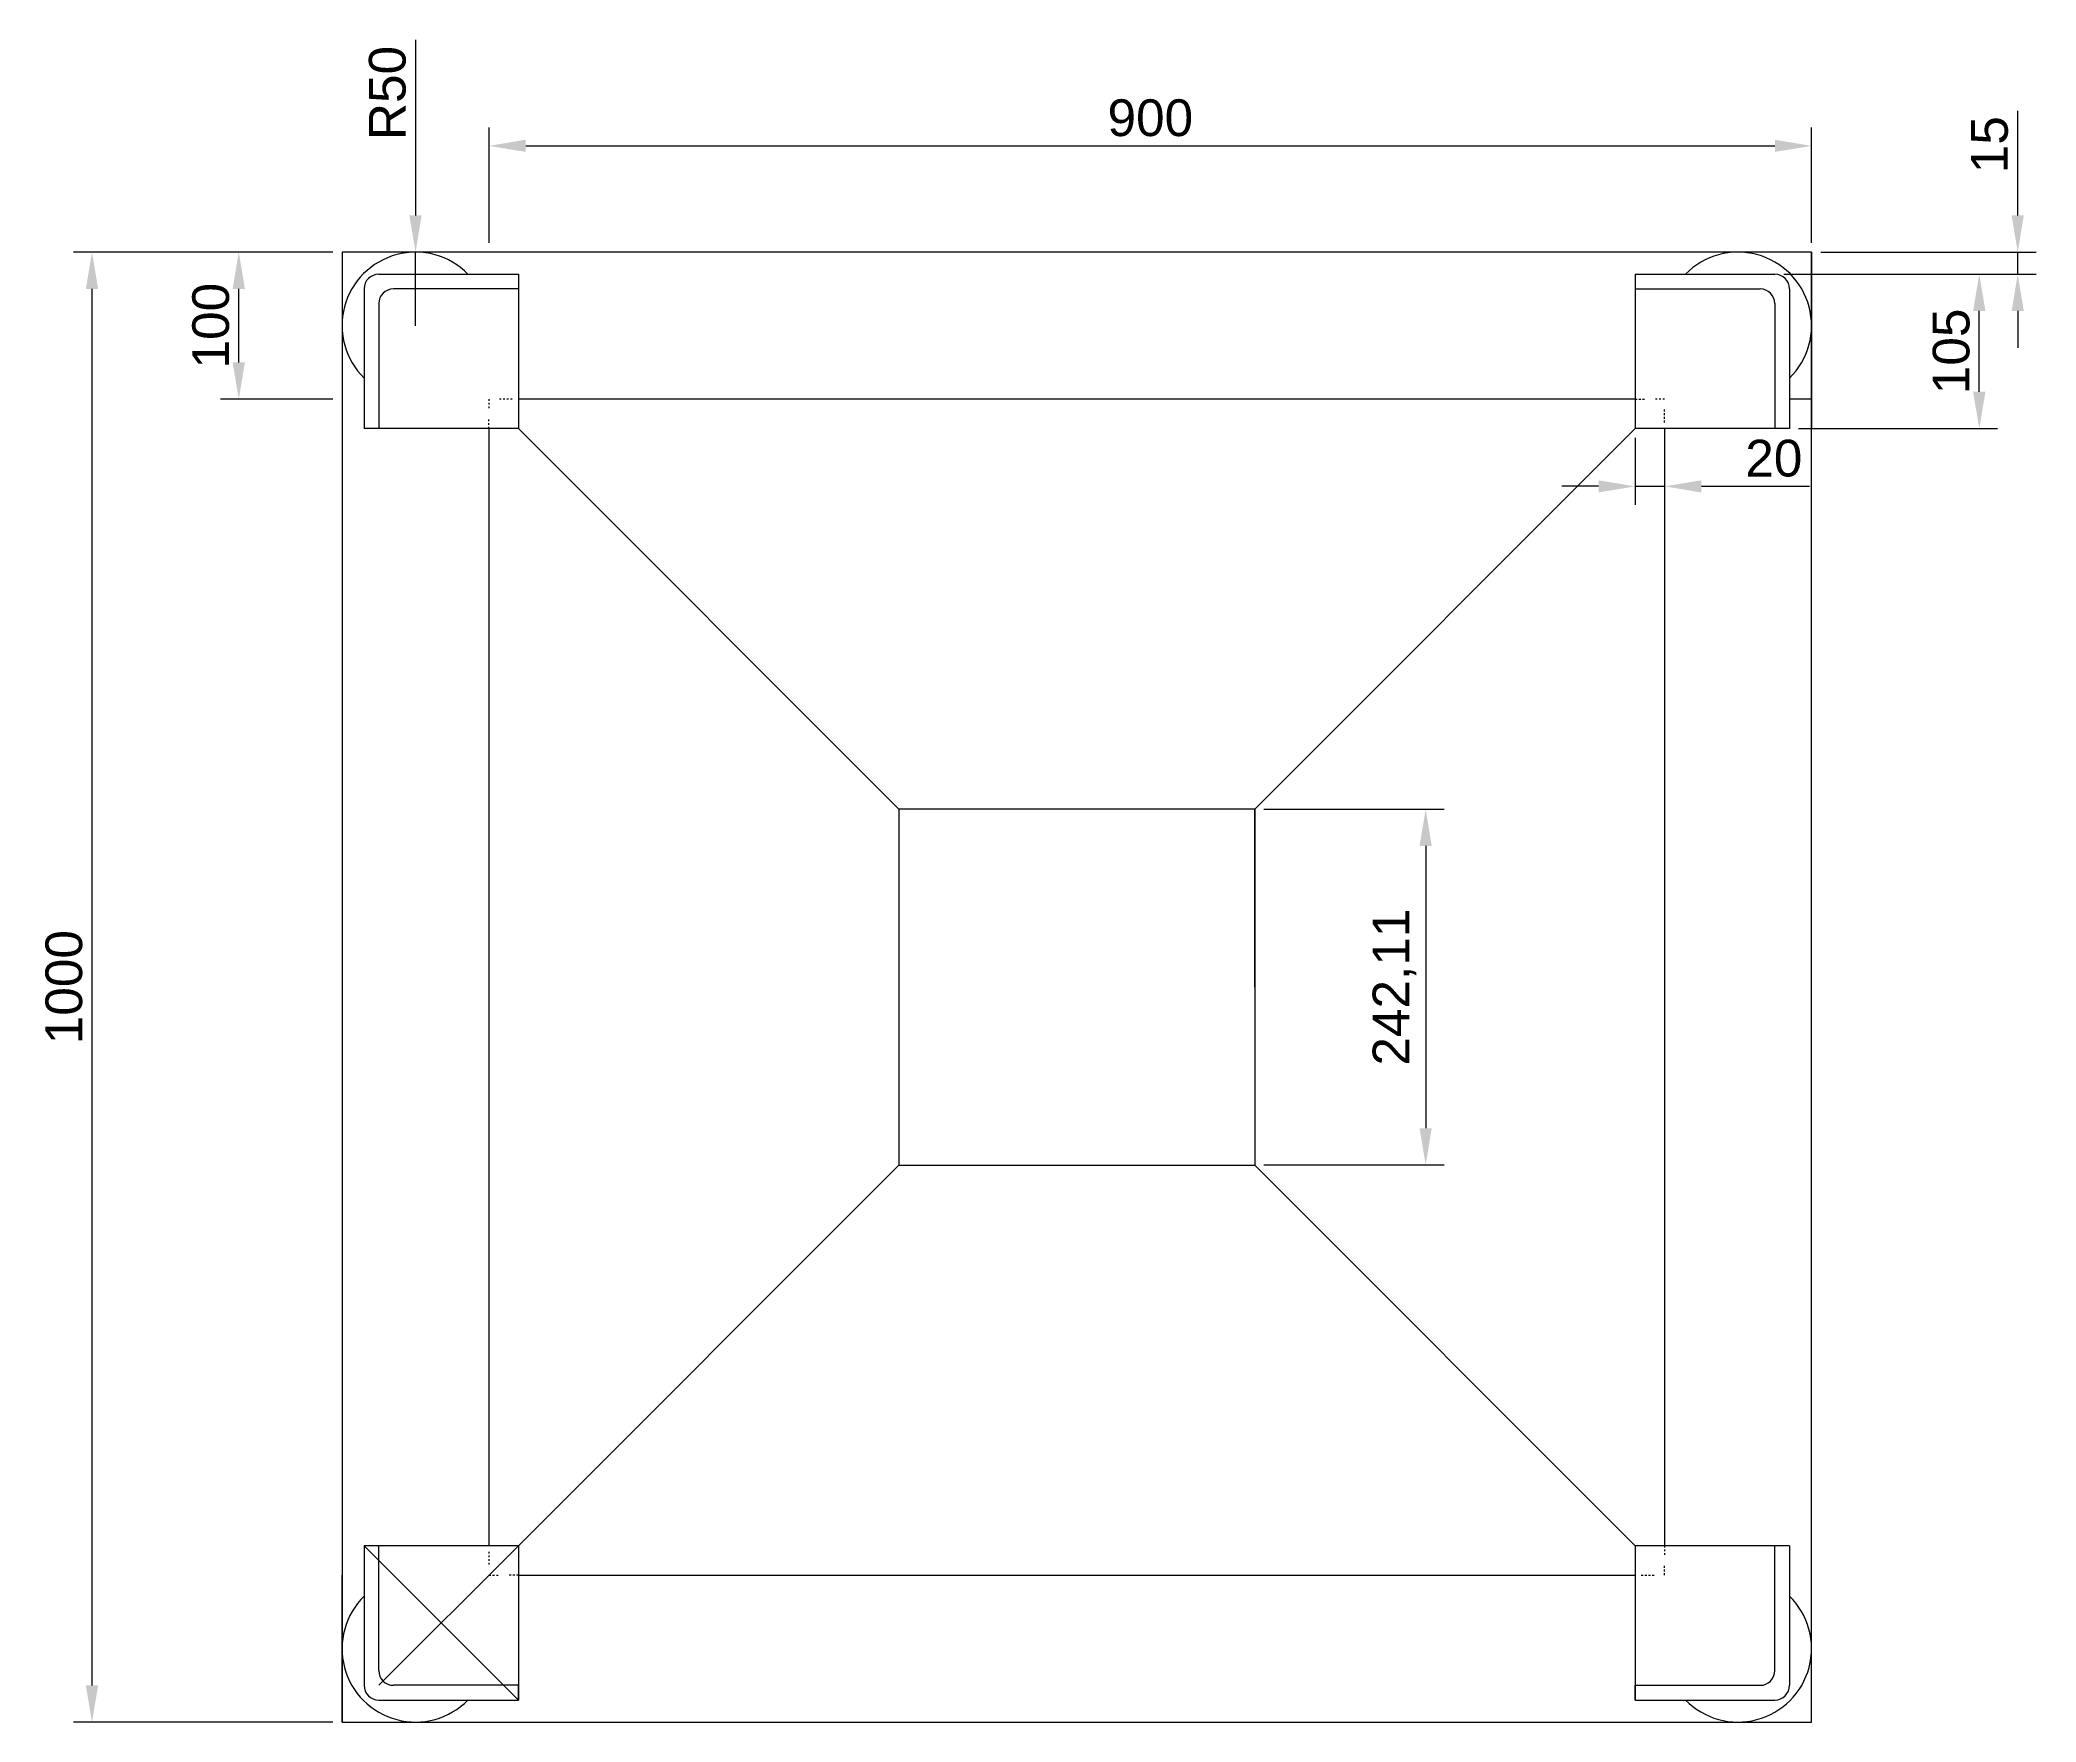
# Model space of a CAD drawing. Header units: millimetres. Extents: x 1887 to 5407, y 984 to 3911.
# Drawn here: x 1947 to 3305, y 1146 to 2290 of the extents above; entities that cross this region are included whole.
import ezdxf

# ---------------------------------------------------------------- set-up
doc = ezdxf.new("R2010")
doc.units = ezdxf.units.MM
doc.linetypes.add('JIS_02_1.2', pattern=[2.5, 1.25, -1.25])
doc.layers.add('PONTILHADO', color=7, linetype='JIS_02_1.2')
doc.styles.get("Standard").update_dxf_attribs({"font": 'arial.ttf'})
doc.dimstyles.new('Anotativo', dxfattribs={"dimscale": 0, "dimtxt": 2.5, "dimasz": 2.5, "dimexe": 1.25, "dimexo": 0.625, "dimtad": 1, "dimtxsty": 'Standard', "dimcen": 2.5, "dimadec": 0, "dimazin": 0, "dimtfac": 1, "dimtmove": 0, "dimatfit": 3, "dimfxl": 1, "dimarcsym": 0})

# ---------------------------------------------------------------- blocks, each defined once
blk = doc.blocks.new('*D26')
at = {"color": 0, "lineweight": -2, "transparency": 16777216}
for p, q in [((3133.6, 2130.6), (3279, 2130.6)), ((3266.5, 2050.6), (3266.5, 2105.6)), ((3143.6, 2025.6), (3279, 2025.6))]:
    blk.add_line(p, q, dxfattribs=at)
at = {"color": 0, "transparency": 16777216}
for points in [[(3262.3, 2105.6), (3270.7, 2105.6), (3266.5, 2130.6)], [(3262.3, 2050.6), (3270.7, 2050.6), (3266.5, 2025.6)]]:
    blk.add_solid(points, dxfattribs=at)
at = {"layer": 'Defpoints', "color": 0, "transparency": 16777216}
for p in [(3127.4, 2130.6), (3266.5, 2130.6), (3137.4, 2025.6)]:
    blk.add_point(p, dxfattribs=at)
at = {"color": 0, "transparency": 16777216, "insert": (3247.5, 2078.1), "char_height": 25, "attachment_point": 5, "rotation": 90}
blk.add_mtext('105', dxfattribs=at)
blk = doc.blocks.new('*D27')
at = {"color": 0, "lineweight": -2, "transparency": 16777216}
for p, q in [((2146.1, 2145.6), (2069.6, 2145.6)), ((2082.1, 2070.6), (2082.1, 2120.6)), ((2146.1, 2045.6), (2069.6, 2045.6))]:
    blk.add_line(p, q, dxfattribs=at)
at = {"color": 0, "transparency": 16777216}
for points in [[(2077.9, 2120.6), (2086.3, 2120.6), (2082.1, 2145.6)], [(2077.9, 2070.6), (2086.3, 2070.6), (2082.1, 2045.6)]]:
    blk.add_solid(points, dxfattribs=at)
at = {"layer": 'Defpoints', "color": 0, "transparency": 16777216}
for p in [(2082.1, 2145.6), (2152.4, 2145.6), (2152.4, 2045.6)]:
    blk.add_point(p, dxfattribs=at)
at = {"color": 0, "transparency": 16777216, "insert": (2063.1, 2095.6), "char_height": 25, "attachment_point": 5, "rotation": 90}
blk.add_mtext('100', dxfattribs=at)
blk = doc.blocks.new('*D28')
at = {"color": 0, "lineweight": -2, "transparency": 16777216}
for p, q in [((3292.7, 2170.6), (3292.7, 2241.8)), ((3158.6, 2145.6), (3305.2, 2145.6)), ((3292.7, 2130.6), (3292.7, 2145.6)), ((3158.6, 2130.6), (3305.2, 2130.6)), ((3292.7, 2105.6), (3292.7, 2080.6))]:
    blk.add_line(p, q, dxfattribs=at)
at = {"color": 0, "transparency": 16777216}
for points in [[(3288.5, 2170.6), (3296.8, 2170.6), (3292.7, 2145.6)], [(3288.5, 2105.6), (3296.8, 2105.6), (3292.7, 2130.6)]]:
    blk.add_solid(points, dxfattribs=at)
at = {"layer": 'Defpoints', "color": 0, "transparency": 16777216}
for p in [(3152.4, 2145.6), (3292.7, 2145.6), (3152.4, 2130.6)]:
    blk.add_point(p, dxfattribs=at)
at = {"color": 0, "transparency": 16777216, "insert": (3273.6, 2218.7), "char_height": 25, "attachment_point": 5, "rotation": 90}
blk.add_mtext('15', dxfattribs=at)
blk = doc.blocks.new('*D29')
at = {"color": 0, "lineweight": -2, "transparency": 16777216}
for p, q in [((2202.4, 2290), (2202.4, 2170.6)), ((2202.4, 2095.6), (2202.4, 2145.6))]:
    blk.add_line(p, q, dxfattribs=at)
at = {"color": 0, "transparency": 16777216}
blk.add_solid([(2198.2, 2170.6), (2206.5, 2170.6), (2202.4, 2145.6)], dxfattribs=at)
at = {"layer": 'Defpoints', "color": 0, "transparency": 16777216}
for p in [(2202.4, 2145.6), (2202.4, 2095.6)]:
    blk.add_point(p, dxfattribs=at)
at = {"color": 0, "transparency": 16777216, "insert": (2183.3, 2253.9), "char_height": 25, "attachment_point": 5, "rotation": 90}
blk.add_mtext('R50', dxfattribs=at)
blk = doc.blocks.new('*D30')
at = {"color": 0, "lineweight": -2, "transparency": 16777216}
for p, q in [((2779.7, 1766.7), (2902.3, 1766.7)), ((2889.8, 1741.7), (2889.8, 1549.6)), ((2779.7, 1524.6), (2902.3, 1524.6))]:
    blk.add_line(p, q, dxfattribs=at)
at = {"color": 0, "transparency": 16777216}
for points in [[(2885.6, 1741.7), (2893.9, 1741.7), (2889.8, 1766.7)], [(2885.6, 1549.6), (2893.9, 1549.6), (2889.8, 1524.6)]]:
    blk.add_solid(points, dxfattribs=at)
at = {"layer": 'Defpoints', "color": 0, "transparency": 16777216}
for p in [(2773.4, 1766.7), (2773.4, 1524.6), (2889.8, 1524.6)]:
    blk.add_point(p, dxfattribs=at)
at = {"color": 0, "transparency": 16777216, "insert": (2868.5, 1645.6), "char_height": 25, "attachment_point": 5, "rotation": 90}
blk.add_mtext('242,11', dxfattribs=at)
blk = doc.blocks.new('*D31')
at = {"color": 0, "lineweight": -2, "transparency": 16777216}
for p, q in [((2146.1, 2145.6), (1969.7, 2145.6)), ((1982.2, 2120.6), (1982.2, 1170.6)), ((2146.1, 1145.6), (1969.7, 1145.6))]:
    blk.add_line(p, q, dxfattribs=at)
at = {"color": 0, "transparency": 16777216}
for points in [[(1978, 2120.6), (1986.4, 2120.6), (1982.2, 2145.6)], [(1978, 1170.6), (1986.4, 1170.6), (1982.2, 1145.6)]]:
    blk.add_solid(points, dxfattribs=at)
at = {"layer": 'Defpoints', "color": 0, "transparency": 16777216}
for p in [(2152.4, 2145.6), (1982.2, 1145.6), (2152.4, 1145.6)]:
    blk.add_point(p, dxfattribs=at)
at = {"color": 0, "transparency": 16777216, "insert": (1963.2, 1645.6), "char_height": 25, "attachment_point": 5, "rotation": 90}
blk.add_mtext('1000', dxfattribs=at)
blk = doc.blocks.new('*D32')
at = {"color": 0, "lineweight": -2, "transparency": 16777216}
for p, q in [((2252.4, 2151.9), (2252.4, 2230.4)), ((3152.4, 2151.9), (3152.4, 2230.4)), ((2277.4, 2217.9), (3127.4, 2217.9))]:
    blk.add_line(p, q, dxfattribs=at)
at = {"color": 0, "transparency": 16777216}
for points in [[(2277.4, 2222.1), (2277.4, 2213.8), (2252.4, 2217.9)], [(3127.4, 2222.1), (3127.4, 2213.8), (3152.4, 2217.9)]]:
    blk.add_solid(points, dxfattribs=at)
at = {"layer": 'Defpoints', "color": 0, "transparency": 16777216}
for p in [(3152.4, 2217.9), (2252.4, 2145.6), (3152.4, 2145.6)]:
    blk.add_point(p, dxfattribs=at)
at = {"color": 0, "transparency": 16777216, "insert": (2702.4, 2236.9), "char_height": 25, "attachment_point": 5}
blk.add_mtext('900', dxfattribs=at)
blk = doc.blocks.new('*D33')
at = {"color": 0, "lineweight": -2, "transparency": 16777216}
for p, q in [((3032.4, 2019.4), (3032.4, 1973.8)), ((3052.4, 2019.4), (3052.4, 1973.8)), ((3007.4, 1986.3), (2982.4, 1986.3)), ((3032.4, 1986.3), (3052.4, 1986.3)), ((3077.4, 1986.3), (3151, 1986.3))]:
    blk.add_line(p, q, dxfattribs=at)
at = {"color": 0, "transparency": 16777216}
for points in [[(3007.4, 1990.4), (3007.4, 1982.1), (3032.4, 1986.3)], [(3077.4, 1990.4), (3077.4, 1982.1), (3052.4, 1986.3)]]:
    blk.add_solid(points, dxfattribs=at)
at = {"layer": 'Defpoints', "color": 0, "transparency": 16777216}
for p in [(3032.4, 2025.6), (3052.4, 2025.6), (3052.4, 1986.3)]:
    blk.add_point(p, dxfattribs=at)
at = {"color": 0, "transparency": 16777216, "insert": (3126.7, 2005.3), "char_height": 25, "attachment_point": 5}
blk.add_mtext('20', dxfattribs=at)

msp = doc.modelspace()

# ---------------------------------------------------------------- linework, layer by layer
at = {"color": 7}
for p, q in [((2152.362, 2145.624), (2152.362, 1145.624)), ((3152.362, 2145.624), (2152.362, 2145.624)), ((3152.362, 1145.624), (3152.362, 2145.624)), ((3152.362, 2145.624), (3152.362, 2110.624)), ((3152.362, 2145.624), (3152.362, 2025.624)), ((3152.362, 2145.624), (3152.362, 2045.624)), ((2167.362, 2120.624), (2167.362, 2025.624)), ((2177.362, 2130.624), (2272.362, 2130.624)), ((2272.362, 2120.624), (2187.362, 2120.624)), ((2272.362, 2130.624), (2272.362, 2025.624)), ((2272.362, 2130.624), (2272.362, 2120.624)), ((3032.362, 2130.624), (3127.362, 2130.624)), ((3032.362, 2130.624), (3032.362, 2025.624)), ((3032.362, 2130.624), (3032.362, 2120.624)), ((3032.362, 2120.624), (3117.362, 2120.624)), ((3137.362, 2120.624), (3137.362, 2025.624)), ((2177.362, 2110.624), (2177.362, 2025.624)), ((3127.362, 2110.624), (3127.362, 2025.624)), ((3032.362, 2045.624), (2272.362, 2045.624)), ((3152.362, 2045.624), (3137.362, 2045.624)), ((2272.362, 2025.624), (2167.362, 2025.624)), ((2252.362, 2025.624), (2252.362, 1265.624)), ((2531.309, 1766.677), (2272.362, 2025.624)), ((3032.362, 2025.624), (2773.414, 1766.677)), ((3137.362, 2025.624), (3032.362, 2025.624)), ((3052.362, 2025.624), (3052.362, 1265.624)), ((2652.362, 1766.677), (2531.309, 1766.677)), ((2531.309, 1766.677), (2531.309, 1645.624)), ((2773.414, 1766.677), (2531.309, 1766.677)), ((2773.414, 1766.677), (2531.309, 1766.677)), ((2531.309, 1766.677), (2531.309, 1540.55)), ((2531.309, 1766.677), (2531.309, 1524.572)), ((2773.414, 1645.624), (2773.414, 1766.677)), ((2773.414, 1766.677), (2773.414, 1524.572)), ((2531.309, 1524.572), (2272.362, 1265.624)), ((2531.309, 1524.572), (2773.414, 1524.572)), ((3032.362, 1265.624), (2773.414, 1524.572)), ((2167.362, 1265.624), (2167.362, 1170.624)), ((2272.362, 1265.624), (2167.362, 1265.624)), ((2177.362, 1180.624), (2177.362, 1265.624)), ((2272.362, 1265.624), (2272.362, 1160.624)), ((3137.362, 1265.624), (3032.362, 1265.624)), ((3032.362, 1265.624), (3032.362, 1160.624)), ((3127.362, 1180.624), (3127.362, 1265.624)), ((3137.362, 1265.624), (3137.362, 1170.624)), ((2152.362, 1145.624), (2152.362, 1245.624)), ((2272.362, 1245.624), (3032.362, 1245.624)), ((2272.362, 1170.624), (2187.362, 1170.624)), ((2272.362, 1160.624), (2272.362, 1170.624)), ((3032.362, 1160.624), (3032.362, 1170.624)), ((3032.362, 1170.624), (3117.362, 1170.624)), ((2152.362, 1160.624), (2152.362, 1145.624)), ((2177.362, 1160.624), (2272.362, 1160.624)), ((3032.362, 1160.624), (3127.362, 1160.624)), ((2152.362, 1145.624), (3152.362, 1145.624))]:
    msp.add_line(p, q, dxfattribs=at)
at = {"color": 1}
for p, q in [((2167.362, 1265.624), (2272.362, 1160.624)), ((2272.362, 1265.624), (2177.362, 1170.624))]:
    msp.add_line(p, q, dxfattribs=at)
at = {"color": 7}
for centre, radius, start, end in [((2202.362, 2095.624), 50, 44.427004, 225.572996), ((3102.362, 2095.624), 50, 314.427004, 135.572996), ((2177.362, 2120.624), 10, 90, 180), ((2187.362, 2110.624), 10, 90, 180), ((3117.362, 2110.624), 10, 0, 90), ((3127.362, 2120.624), 10, 0, 90), ((2202.362, 1195.624), 50, 134.427004, 315.572996), ((3102.362, 1195.624), 50, 224.427004, 45.572996), ((2177.362, 1170.624), 10, 180, 270), ((2187.362, 1180.624), 10, 180, 270), ((3117.362, 1180.624), 10, 270, 0), ((3127.362, 1170.624), 10, 270, 0)]:
    msp.add_arc(centre, radius, start, end, dxfattribs=at)
at = {"layer": 'PONTILHADO', "color": 7}
for p, q in [((2252.362, 2045.624), (2252.362, 2038.495)), ((2268.207, 2045.624), (2258.532, 2045.624)), ((3032.362, 2045.624), (3039.409, 2045.624)), ((3052.362, 2045.624), (3045.233, 2045.624)), ((3052.362, 2029.779), (3052.362, 2039.454)), ((2252.362, 2025.624), (2252.362, 2032.671)), ((3052.362, 1265.624), (3052.362, 1258.577)), ((2252.362, 1261.47), (2252.362, 1251.795)), ((3052.362, 1245.624), (3052.362, 1252.753)), ((2252.362, 1245.624), (2259.491, 1245.624)), ((2272.362, 1245.624), (2265.315, 1245.624)), ((3036.516, 1245.624), (3046.191, 1245.624))]:
    msp.add_line(p, q, dxfattribs=at)

# ---------------------------------------------------------------- dimensions: what is measured, and where the dimension line sits
at = {"color": 1}
dim = msp.add_radius_dim(center=(2202.362, 2095.624), mpoint=(2202.362, 2145.624), dimstyle='Anotativo', dxfattribs=at)
dim.commit()
dim.dimension.update_dxf_attribs({"geometry": '*D29', "text_midpoint": (2202.362, 2253.91), "dimtype": 164})
dim = msp.add_linear_dim(base=(3152.362, 2217.924), p1=(2252.362, 2145.624), p2=(3152.362, 2145.624), dimstyle='Anotativo', dxfattribs=at)
dim.commit()
dim.dimension.update_dxf_attribs({"geometry": '*D32', "text_midpoint": (2702.362, 2236.939)})
for base, p1, p2, picture, middle in [((3292.664, 2145.624), (3152.362, 2130.624), (3152.362, 2145.624), '*D28', (3273.649, 2218.697)), ((1982.191, 1145.624), (2152.362, 2145.624), (2152.362, 1145.624), '*D31', (1963.176, 1645.624)), ((2082.107, 2145.624), (2152.362, 2045.624), (2152.362, 2145.624), '*D27', (2063.093, 2095.624)), ((3266.511, 2130.624), (3137.362, 2025.624), (3127.362, 2130.624), '*D26', (3247.496, 2078.124)), ((2889.7611, 1524.5716), (2773.4144, 1766.6769), (2773.4144, 1524.5716), '*D30', (2868.4873, 1645.6243))]:
    dim = msp.add_linear_dim(base=base, p1=p1, p2=p2, angle=90, dimstyle='Anotativo', dxfattribs=at)
    dim.commit()
    dim.dimension.update_dxf_attribs({"geometry": picture, "text_midpoint": middle})
dim = msp.add_linear_dim(base=(3052.362, 1986.259), p1=(3032.362, 2025.624), p2=(3052.362, 2025.624), dimstyle='Anotativo', dxfattribs=at)
dim.commit()
dim.dimension.update_dxf_attribs({"geometry": '*D33', "text_midpoint": (3126.688, 1986.259), "dimtype": 160})

doc.saveas('drawing.dxf')
